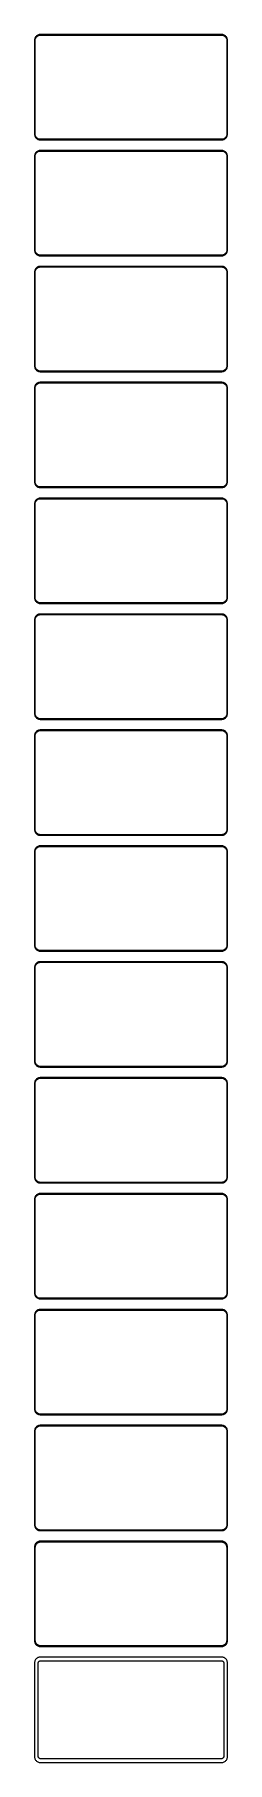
# Model space of a CAD drawing. Header units: metres. Extents: x -82 to 82, y 1440 to 2916.
import ezdxf

# ---------------------------------------------------------------- set-up
doc = ezdxf.new("R2010")
doc.units = ezdxf.units.M

msp = doc.modelspace()

# ---------------------------------------------------------------- linework, layer by layer
for p, q in [((-82.4606, 2911.63), (-82.5, 2911)), ((-82.5, 2911), (-82.5, 2831)), ((-82.3429, 2912.24), (-82.4606, 2911.63)), ((-82.1489, 2912.84), (-82.3429, 2912.24)), ((-81.8815, 2913.41), (-82.1489, 2912.84)), ((-82, 2910.75), (-81.9625, 2911.35)), ((-82, 2831.25), (-82, 2910.75)), ((-81.9625, 2911.35), (-81.8508, 2911.93)), ((-81.5451, 2913.94), (-81.8815, 2913.41)), ((-81.8508, 2911.93), (-81.6664, 2912.5)), ((-81.6664, 2912.5), (-81.4125, 2913.04)), ((-81.1448, 2914.42), (-81.5451, 2913.94)), ((-81.4125, 2913.04), (-81.0928, 2913.54)), ((-80.6871, 2914.85), (-81.1448, 2914.42)), ((-81.0928, 2913.54), (-80.7126, 2914)), ((-80.7126, 2914), (-80.2778, 2914.41)), ((-80.1791, 2915.22), (-80.6871, 2914.85)), ((-80.2778, 2914.41), (-79.7952, 2914.76)), ((-79.6289, 2915.52), (-80.1791, 2915.22)), ((-79.7952, 2914.76), (-79.2724, 2915.05)), ((-79.0451, 2915.76), (-79.6289, 2915.52)), ((-79.2724, 2915.05), (-78.7178, 2915.27)), ((-78.4369, 2915.91), (-79.0451, 2915.76)), ((-78.7178, 2915.27), (-78.1401, 2915.42)), ((-77.8139, 2915.99), (-78.4369, 2915.91)), ((-78.1401, 2915.42), (-77.5482, 2915.49)), ((77.8139, 2915.99), (-77.8139, 2915.99)), ((-77.5482, 2915.49), (77.5482, 2915.49)), ((77.5482, 2915.49), (78.1401, 2915.42)), ((78.4369, 2915.91), (77.8139, 2915.99)), ((78.1401, 2915.42), (78.7178, 2915.27)), ((79.0451, 2915.76), (78.4369, 2915.91)), ((78.7178, 2915.27), (79.2724, 2915.05)), ((79.6289, 2915.52), (79.0451, 2915.76)), ((79.2724, 2915.05), (79.7952, 2914.76)), ((80.1791, 2915.22), (79.6289, 2915.52)), ((79.7952, 2914.76), (80.2778, 2914.41)), ((80.6871, 2914.85), (80.1791, 2915.22)), ((80.2778, 2914.41), (80.7126, 2914)), ((81.1448, 2914.42), (80.6871, 2914.85)), ((80.7126, 2914), (81.0928, 2913.54)), ((81.0928, 2913.54), (81.4125, 2913.04)), ((81.5451, 2913.94), (81.1448, 2914.42)), ((81.4125, 2913.04), (81.6664, 2912.5)), ((81.8815, 2913.41), (81.5451, 2913.94)), ((81.6664, 2912.5), (81.8508, 2911.93)), ((81.8508, 2911.93), (81.9625, 2911.35)), ((82.1489, 2912.84), (81.8815, 2913.41)), ((81.9625, 2911.35), (82, 2910.75)), ((82, 2910.75), (82, 2831.25)), ((82.3429, 2912.24), (82.1489, 2912.84)), ((82.4606, 2911.63), (82.3429, 2912.24)), ((82.5, 2911), (82.4606, 2911.63)), ((82.5, 2831), (82.5, 2911)), ((-82.5, 2831), (-82.4606, 2830.37)), ((-82.4606, 2830.37), (-82.3429, 2829.76)), ((-82.3429, 2829.76), (-82.1489, 2829.16)), ((-82.1489, 2829.16), (-81.8815, 2828.59)), ((-81.9625, 2830.65), (-82, 2831.25)), ((-81.8508, 2830.07), (-81.9625, 2830.65)), ((-81.8815, 2828.59), (-81.5451, 2828.06)), ((-81.6664, 2829.5), (-81.8508, 2830.07)), ((-81.4125, 2828.96), (-81.6664, 2829.5)), ((-81.5451, 2828.06), (-81.1448, 2827.58)), ((-81.0928, 2828.46), (-81.4125, 2828.96)), ((-81.1448, 2827.58), (-80.6871, 2827.15)), ((-80.7126, 2828), (-81.0928, 2828.46)), ((-80.2778, 2827.59), (-80.7126, 2828)), ((-80.6871, 2827.15), (-80.1791, 2826.78)), ((-79.7952, 2827.24), (-80.2778, 2827.59)), ((-80.1791, 2826.78), (-79.6289, 2826.48)), ((-79.2724, 2826.95), (-79.7952, 2827.24)), ((-79.6289, 2826.48), (-79.0451, 2826.24)), ((-78.7178, 2826.73), (-79.2724, 2826.95)), ((-79.0451, 2826.24), (-78.4369, 2826.09)), ((-78.1401, 2826.58), (-78.7178, 2826.73)), ((-78.4369, 2826.09), (-77.8139, 2826.01)), ((-77.5482, 2826.51), (-78.1401, 2826.58)), ((-77.8139, 2826.01), (77.8139, 2826.01)), ((77.5482, 2826.51), (-77.5482, 2826.51)), ((78.1401, 2826.58), (77.5482, 2826.51)), ((77.8139, 2826.01), (78.4369, 2826.09)), ((78.7178, 2826.73), (78.1401, 2826.58)), ((78.4369, 2826.09), (79.0451, 2826.24)), ((79.2724, 2826.95), (78.7178, 2826.73)), ((79.0451, 2826.24), (79.6289, 2826.48)), ((79.7952, 2827.24), (79.2724, 2826.95)), ((79.6289, 2826.48), (80.1791, 2826.78)), ((80.2778, 2827.59), (79.7952, 2827.24)), ((80.1791, 2826.78), (80.6871, 2827.15)), ((80.7126, 2828), (80.2778, 2827.59)), ((80.6871, 2827.15), (81.1448, 2827.58)), ((81.0928, 2828.46), (80.7126, 2828)), ((81.4125, 2828.96), (81.0928, 2828.46)), ((81.1448, 2827.58), (81.5451, 2828.06)), ((81.6664, 2829.5), (81.4125, 2828.96)), ((81.5451, 2828.06), (81.8815, 2828.59)), ((81.8508, 2830.07), (81.6664, 2829.5)), ((81.9625, 2830.65), (81.8508, 2830.07)), ((81.8815, 2828.59), (82.1489, 2829.16)), ((82, 2831.25), (81.9625, 2830.65)), ((82.1489, 2829.16), (82.3429, 2829.76)), ((82.3429, 2829.76), (82.4606, 2830.37)), ((82.4606, 2830.37), (82.5, 2831)), ((-82.4606, 2812.63), (-82.5, 2812)), ((-82.5, 2812), (-82.5, 2732)), ((-82.3429, 2813.24), (-82.4606, 2812.63)), ((-82.1489, 2813.84), (-82.3429, 2813.24)), ((-81.8815, 2814.41), (-82.1489, 2813.84)), ((-82, 2811.75), (-81.9625, 2812.35)), ((-82, 2732.25), (-82, 2811.75)), ((-81.9625, 2812.35), (-81.8508, 2812.93)), ((-81.5451, 2814.94), (-81.8815, 2814.41)), ((-81.8508, 2812.93), (-81.6664, 2813.5)), ((-81.6664, 2813.5), (-81.4125, 2814.04)), ((-81.1448, 2815.42), (-81.5451, 2814.94)), ((-81.4125, 2814.04), (-81.0928, 2814.54)), ((-80.6871, 2815.85), (-81.1448, 2815.42)), ((-81.0928, 2814.54), (-80.7126, 2815)), ((-80.7126, 2815), (-80.2778, 2815.41)), ((-80.1791, 2816.22), (-80.6871, 2815.85)), ((-80.2778, 2815.41), (-79.7952, 2815.76)), ((-79.6289, 2816.52), (-80.1791, 2816.22)), ((-79.7952, 2815.76), (-79.2724, 2816.05)), ((-79.0451, 2816.76), (-79.6289, 2816.52)), ((-79.2724, 2816.05), (-78.7178, 2816.27)), ((-78.4369, 2816.91), (-79.0451, 2816.76)), ((-78.7178, 2816.27), (-78.1401, 2816.42)), ((-77.8139, 2816.99), (-78.4369, 2816.91)), ((-78.1401, 2816.42), (-77.5482, 2816.49)), ((77.8139, 2816.99), (-77.8139, 2816.99)), ((-77.5482, 2816.49), (77.5482, 2816.49)), ((77.5482, 2816.49), (78.1401, 2816.42)), ((78.4369, 2816.91), (77.8139, 2816.99)), ((78.1401, 2816.42), (78.7178, 2816.27)), ((79.0451, 2816.76), (78.4369, 2816.91)), ((78.7178, 2816.27), (79.2724, 2816.05)), ((79.6289, 2816.52), (79.0451, 2816.76)), ((79.2724, 2816.05), (79.7952, 2815.76)), ((80.1791, 2816.22), (79.6289, 2816.52)), ((79.7952, 2815.76), (80.2778, 2815.41)), ((80.6871, 2815.85), (80.1791, 2816.22)), ((80.2778, 2815.41), (80.7126, 2815)), ((81.1448, 2815.42), (80.6871, 2815.85)), ((80.7126, 2815), (81.0928, 2814.54)), ((81.0928, 2814.54), (81.4125, 2814.04)), ((81.5451, 2814.94), (81.1448, 2815.42)), ((81.4125, 2814.04), (81.6664, 2813.5)), ((81.8815, 2814.41), (81.5451, 2814.94)), ((81.6664, 2813.5), (81.8508, 2812.93)), ((81.8508, 2812.93), (81.9625, 2812.35)), ((82.1489, 2813.84), (81.8815, 2814.41)), ((81.9625, 2812.35), (82, 2811.75)), ((82, 2811.75), (82, 2732.25)), ((82.3429, 2813.24), (82.1489, 2813.84)), ((82.4606, 2812.63), (82.3429, 2813.24)), ((82.5, 2812), (82.4606, 2812.63)), ((82.5, 2732), (82.5, 2812)), ((-82.5, 2732), (-82.4606, 2731.37)), ((-82.4606, 2731.37), (-82.3429, 2730.76)), ((-82.3429, 2730.76), (-82.1489, 2730.16)), ((-81.9625, 2731.65), (-82, 2732.25)), ((-81.8508, 2731.07), (-81.9625, 2731.65)), ((-81.6664, 2730.5), (-81.8508, 2731.07)), ((81.8508, 2731.07), (81.6664, 2730.5)), ((81.9625, 2731.65), (81.8508, 2731.07)), ((82, 2732.25), (81.9625, 2731.65)), ((82.1489, 2730.16), (82.3429, 2730.76)), ((82.3429, 2730.76), (82.4606, 2731.37)), ((82.4606, 2731.37), (82.5, 2732)), ((-82.1489, 2730.16), (-81.8815, 2729.59)), ((-81.8815, 2729.59), (-81.5451, 2729.06)), ((-81.5451, 2715.94), (-81.8815, 2715.41)), ((-81.4125, 2729.96), (-81.6664, 2730.5)), ((-81.5451, 2729.06), (-81.1448, 2728.58)), ((-81.1448, 2716.42), (-81.5451, 2715.94)), ((-81.0928, 2729.46), (-81.4125, 2729.96)), ((-81.1448, 2728.58), (-80.6871, 2728.15)), ((-80.6871, 2716.85), (-81.1448, 2716.42)), ((-80.7126, 2729), (-81.0928, 2729.46)), ((-81.0928, 2715.54), (-80.7126, 2716)), ((-80.2778, 2728.59), (-80.7126, 2729)), ((-80.7126, 2716), (-80.2778, 2716.41)), ((-80.6871, 2728.15), (-80.1791, 2727.78)), ((-80.1791, 2717.22), (-80.6871, 2716.85)), ((-79.7952, 2728.24), (-80.2778, 2728.59)), ((-80.2778, 2716.41), (-79.7952, 2716.76)), ((-80.1791, 2727.78), (-79.6289, 2727.48)), ((-79.6289, 2717.52), (-80.1791, 2717.22)), ((-79.2724, 2727.95), (-79.7952, 2728.24)), ((-79.7952, 2716.76), (-79.2724, 2717.05)), ((-79.6289, 2727.48), (-79.0451, 2727.24)), ((-79.0451, 2717.76), (-79.6289, 2717.52)), ((-78.7178, 2727.73), (-79.2724, 2727.95)), ((-79.2724, 2717.05), (-78.7178, 2717.27)), ((-79.0451, 2727.24), (-78.4369, 2727.09)), ((-78.4369, 2717.91), (-79.0451, 2717.76)), ((-78.1401, 2727.58), (-78.7178, 2727.73)), ((-78.7178, 2717.27), (-78.1401, 2717.42)), ((-78.4369, 2727.09), (-77.8139, 2727.01)), ((-77.8139, 2717.99), (-78.4369, 2717.91)), ((-77.5482, 2727.51), (-78.1401, 2727.58)), ((-78.1401, 2717.42), (-77.5482, 2717.49)), ((-77.8139, 2727.01), (77.8139, 2727.01)), ((77.8139, 2717.99), (-77.8139, 2717.99)), ((77.5482, 2727.51), (-77.5482, 2727.51)), ((-77.5482, 2717.49), (77.5482, 2717.49)), ((78.1401, 2727.58), (77.5482, 2727.51)), ((77.5482, 2717.49), (78.1401, 2717.42)), ((77.8139, 2727.01), (78.4369, 2727.09)), ((78.4369, 2717.91), (77.8139, 2717.99)), ((78.7178, 2727.73), (78.1401, 2727.58)), ((78.1401, 2717.42), (78.7178, 2717.27)), ((78.4369, 2727.09), (79.0451, 2727.24)), ((79.0451, 2717.76), (78.4369, 2717.91)), ((79.2724, 2727.95), (78.7178, 2727.73)), ((78.7178, 2717.27), (79.2724, 2717.05)), ((79.0451, 2727.24), (79.6289, 2727.48)), ((79.6289, 2717.52), (79.0451, 2717.76)), ((79.7952, 2728.24), (79.2724, 2727.95)), ((79.2724, 2717.05), (79.7952, 2716.76)), ((79.6289, 2727.48), (80.1791, 2727.78)), ((80.1791, 2717.22), (79.6289, 2717.52)), ((80.2778, 2728.59), (79.7952, 2728.24)), ((79.7952, 2716.76), (80.2778, 2716.41)), ((80.1791, 2727.78), (80.6871, 2728.15)), ((80.6871, 2716.85), (80.1791, 2717.22)), ((80.7126, 2729), (80.2778, 2728.59)), ((80.2778, 2716.41), (80.7126, 2716)), ((80.6871, 2728.15), (81.1448, 2728.58)), ((81.1448, 2716.42), (80.6871, 2716.85)), ((81.0928, 2729.46), (80.7126, 2729)), ((80.7126, 2716), (81.0928, 2715.54)), ((81.4125, 2729.96), (81.0928, 2729.46)), ((81.1448, 2728.58), (81.5451, 2729.06)), ((81.5451, 2715.94), (81.1448, 2716.42)), ((81.6664, 2730.5), (81.4125, 2729.96)), ((81.5451, 2729.06), (81.8815, 2729.59)), ((81.8815, 2715.41), (81.5451, 2715.94)), ((81.8815, 2729.59), (82.1489, 2730.16)), ((-82.4606, 2713.63), (-82.5, 2713)), ((-82.5, 2713), (-82.5, 2633)), ((-82.3429, 2714.24), (-82.4606, 2713.63)), ((-82.1489, 2714.84), (-82.3429, 2714.24)), ((-81.8815, 2715.41), (-82.1489, 2714.84)), ((-82, 2712.75), (-81.9625, 2713.35)), ((-82, 2633.25), (-82, 2712.75)), ((-81.9625, 2713.35), (-81.8508, 2713.93)), ((-81.8508, 2713.93), (-81.6664, 2714.5)), ((-81.6664, 2714.5), (-81.4125, 2715.04)), ((-81.4125, 2715.04), (-81.0928, 2715.54)), ((81.0928, 2715.54), (81.4125, 2715.04)), ((81.4125, 2715.04), (81.6664, 2714.5)), ((81.6664, 2714.5), (81.8508, 2713.93)), ((81.8508, 2713.93), (81.9625, 2713.35)), ((82.1489, 2714.84), (81.8815, 2715.41)), ((81.9625, 2713.35), (82, 2712.75)), ((82, 2712.75), (82, 2633.25)), ((82.3429, 2714.24), (82.1489, 2714.84)), ((82.4606, 2713.63), (82.3429, 2714.24)), ((82.5, 2713), (82.4606, 2713.63)), ((82.5, 2633), (82.5, 2713)), ((-82.5, 2633), (-82.4606, 2632.37)), ((-82.4606, 2632.37), (-82.3429, 2631.76)), ((-82.3429, 2631.76), (-82.1489, 2631.16)), ((-82.1489, 2631.16), (-81.8815, 2630.59)), ((-81.9625, 2632.65), (-82, 2633.25)), ((-81.8508, 2632.07), (-81.9625, 2632.65)), ((-81.8815, 2630.59), (-81.5451, 2630.06)), ((-81.6664, 2631.5), (-81.8508, 2632.07)), ((-81.4125, 2630.96), (-81.6664, 2631.5)), ((-81.5451, 2630.06), (-81.1448, 2629.58)), ((-81.0928, 2630.46), (-81.4125, 2630.96)), ((-81.1448, 2629.58), (-80.6871, 2629.15)), ((-80.7126, 2630), (-81.0928, 2630.46)), ((-80.2778, 2629.59), (-80.7126, 2630)), ((-80.6871, 2629.15), (-80.1791, 2628.78)), ((-79.7952, 2629.24), (-80.2778, 2629.59)), ((-80.1791, 2628.78), (-79.6289, 2628.48)), ((-79.2724, 2628.95), (-79.7952, 2629.24)), ((-79.6289, 2628.48), (-79.0451, 2628.24)), ((-78.7178, 2628.73), (-79.2724, 2628.95)), ((-79.0451, 2628.24), (-78.4369, 2628.09)), ((-78.1401, 2628.58), (-78.7178, 2628.73)), ((-78.4369, 2628.09), (-77.8139, 2628.01)), ((-77.5482, 2628.51), (-78.1401, 2628.58)), ((-77.8139, 2628.01), (77.8139, 2628.01)), ((77.5482, 2628.51), (-77.5482, 2628.51)), ((78.1401, 2628.58), (77.5482, 2628.51)), ((77.8139, 2628.01), (78.4369, 2628.09)), ((78.7178, 2628.73), (78.1401, 2628.58)), ((78.4369, 2628.09), (79.0451, 2628.24)), ((79.2724, 2628.95), (78.7178, 2628.73)), ((79.0451, 2628.24), (79.6289, 2628.48)), ((79.7952, 2629.24), (79.2724, 2628.95)), ((79.6289, 2628.48), (80.1791, 2628.78)), ((80.2778, 2629.59), (79.7952, 2629.24)), ((80.1791, 2628.78), (80.6871, 2629.15)), ((80.7126, 2630), (80.2778, 2629.59)), ((80.6871, 2629.15), (81.1448, 2629.58)), ((81.0928, 2630.46), (80.7126, 2630)), ((81.4125, 2630.96), (81.0928, 2630.46)), ((81.1448, 2629.58), (81.5451, 2630.06)), ((81.6664, 2631.5), (81.4125, 2630.96)), ((81.5451, 2630.06), (81.8815, 2630.59)), ((81.8508, 2632.07), (81.6664, 2631.5)), ((81.9625, 2632.65), (81.8508, 2632.07)), ((81.8815, 2630.59), (82.1489, 2631.16)), ((82, 2633.25), (81.9625, 2632.65)), ((82.1489, 2631.16), (82.3429, 2631.76)), ((82.3429, 2631.76), (82.4606, 2632.37)), ((82.4606, 2632.37), (82.5, 2633)), ((-82.4606, 2614.63), (-82.5, 2614)), ((-82.5, 2614), (-82.5, 2534)), ((-82.3429, 2615.24), (-82.4606, 2614.63)), ((-82.1489, 2615.84), (-82.3429, 2615.24)), ((-81.8815, 2616.41), (-82.1489, 2615.84)), ((-82, 2613.75), (-81.9625, 2614.35)), ((-82, 2534.25), (-82, 2613.75)), ((-81.9625, 2614.35), (-81.8508, 2614.93)), ((-81.5451, 2616.94), (-81.8815, 2616.41)), ((-81.8508, 2614.93), (-81.6664, 2615.5)), ((-81.6664, 2615.5), (-81.4125, 2616.04)), ((-81.1448, 2617.42), (-81.5451, 2616.94)), ((-81.4125, 2616.04), (-81.0928, 2616.54)), ((-80.6871, 2617.85), (-81.1448, 2617.42)), ((-81.0928, 2616.54), (-80.7126, 2617)), ((-80.7126, 2617), (-80.2778, 2617.41)), ((-80.1791, 2618.22), (-80.6871, 2617.85)), ((-80.2778, 2617.41), (-79.7952, 2617.76)), ((-79.6289, 2618.52), (-80.1791, 2618.22)), ((-79.7952, 2617.76), (-79.2724, 2618.05)), ((-79.0451, 2618.76), (-79.6289, 2618.52)), ((-79.2724, 2618.05), (-78.7178, 2618.27)), ((-78.4369, 2618.91), (-79.0451, 2618.76)), ((-78.7178, 2618.27), (-78.1401, 2618.42)), ((-77.8139, 2618.99), (-78.4369, 2618.91)), ((-78.1401, 2618.42), (-77.5482, 2618.49)), ((77.8139, 2618.99), (-77.8139, 2618.99)), ((-77.5482, 2618.49), (77.5482, 2618.49)), ((77.5482, 2618.49), (78.1401, 2618.42)), ((78.4369, 2618.91), (77.8139, 2618.99)), ((78.1401, 2618.42), (78.7178, 2618.27)), ((79.0451, 2618.76), (78.4369, 2618.91)), ((78.7178, 2618.27), (79.2724, 2618.05)), ((79.6289, 2618.52), (79.0451, 2618.76)), ((79.2724, 2618.05), (79.7952, 2617.76)), ((80.1791, 2618.22), (79.6289, 2618.52)), ((79.7952, 2617.76), (80.2778, 2617.41)), ((80.6871, 2617.85), (80.1791, 2618.22)), ((80.2778, 2617.41), (80.7126, 2617)), ((81.1448, 2617.42), (80.6871, 2617.85)), ((80.7126, 2617), (81.0928, 2616.54)), ((81.0928, 2616.54), (81.4125, 2616.04)), ((81.5451, 2616.94), (81.1448, 2617.42)), ((81.4125, 2616.04), (81.6664, 2615.5)), ((81.8815, 2616.41), (81.5451, 2616.94)), ((81.6664, 2615.5), (81.8508, 2614.93)), ((81.8508, 2614.93), (81.9625, 2614.35)), ((82.1489, 2615.84), (81.8815, 2616.41)), ((81.9625, 2614.35), (82, 2613.75)), ((82, 2613.75), (82, 2534.25)), ((82.3429, 2615.24), (82.1489, 2615.84)), ((82.4606, 2614.63), (82.3429, 2615.24)), ((82.5, 2614), (82.4606, 2614.63)), ((82.5, 2534), (82.5, 2614)), ((-82.5, 2534), (-82.4606, 2533.37)), ((-82.4606, 2533.37), (-82.3429, 2532.76)), ((-82.3429, 2532.76), (-82.1489, 2532.16)), ((-82.1489, 2532.16), (-81.8815, 2531.59)), ((-81.9625, 2533.65), (-82, 2534.25)), ((-81.8508, 2533.07), (-81.9625, 2533.65)), ((-81.8815, 2531.59), (-81.5451, 2531.06)), ((-81.6664, 2532.5), (-81.8508, 2533.07)), ((-81.4125, 2531.96), (-81.6664, 2532.5)), ((-81.5451, 2531.06), (-81.1448, 2530.58)), ((-81.0928, 2531.46), (-81.4125, 2531.96)), ((-81.1448, 2530.58), (-80.6871, 2530.15)), ((-80.7126, 2531), (-81.0928, 2531.46)), ((-80.2778, 2530.59), (-80.7126, 2531)), ((-80.6871, 2530.15), (-80.1791, 2529.78)), ((-79.7952, 2530.24), (-80.2778, 2530.59)), ((-80.1791, 2529.78), (-79.6289, 2529.48)), ((-79.2724, 2529.95), (-79.7952, 2530.24)), ((-79.6289, 2529.48), (-79.0451, 2529.24)), ((-78.7178, 2529.73), (-79.2724, 2529.95)), ((-79.0451, 2529.24), (-78.4369, 2529.09)), ((-78.1401, 2529.58), (-78.7178, 2529.73)), ((-78.4369, 2529.09), (-77.8139, 2529.01)), ((-77.5482, 2529.51), (-78.1401, 2529.58)), ((-77.8139, 2529.01), (77.8139, 2529.01)), ((77.5482, 2529.51), (-77.5482, 2529.51)), ((78.1401, 2529.58), (77.5482, 2529.51)), ((77.8139, 2529.01), (78.4369, 2529.09)), ((78.7178, 2529.73), (78.1401, 2529.58)), ((78.4369, 2529.09), (79.0451, 2529.24)), ((79.2724, 2529.95), (78.7178, 2529.73)), ((79.0451, 2529.24), (79.6289, 2529.48)), ((79.7952, 2530.24), (79.2724, 2529.95)), ((79.6289, 2529.48), (80.1791, 2529.78)), ((80.2778, 2530.59), (79.7952, 2530.24)), ((80.1791, 2529.78), (80.6871, 2530.15)), ((80.7126, 2531), (80.2778, 2530.59)), ((80.6871, 2530.15), (81.1448, 2530.58)), ((81.0928, 2531.46), (80.7126, 2531)), ((81.4125, 2531.96), (81.0928, 2531.46)), ((81.1448, 2530.58), (81.5451, 2531.06)), ((81.6664, 2532.5), (81.4125, 2531.96)), ((81.5451, 2531.06), (81.8815, 2531.59)), ((81.8508, 2533.07), (81.6664, 2532.5)), ((81.9625, 2533.65), (81.8508, 2533.07)), ((81.8815, 2531.59), (82.1489, 2532.16)), ((82, 2534.25), (81.9625, 2533.65)), ((82.1489, 2532.16), (82.3429, 2532.76)), ((82.3429, 2532.76), (82.4606, 2533.37)), ((82.4606, 2533.37), (82.5, 2534)), ((-82.4606, 2515.63), (-82.5, 2515)), ((-82.5, 2515), (-82.5, 2435)), ((-82.3429, 2516.24), (-82.4606, 2515.63)), ((-82.1489, 2516.84), (-82.3429, 2516.24)), ((-81.8815, 2517.41), (-82.1489, 2516.84)), ((-82, 2514.75), (-81.9625, 2515.35)), ((-82, 2435.25), (-82, 2514.75)), ((-81.9625, 2515.35), (-81.8508, 2515.93)), ((-81.5451, 2517.94), (-81.8815, 2517.41)), ((-81.8508, 2515.93), (-81.6664, 2516.5)), ((-81.6664, 2516.5), (-81.4125, 2517.04)), ((-81.1448, 2518.42), (-81.5451, 2517.94)), ((-81.4125, 2517.04), (-81.0928, 2517.54)), ((-80.6871, 2518.85), (-81.1448, 2518.42)), ((-81.0928, 2517.54), (-80.7126, 2518)), ((-80.7126, 2518), (-80.2778, 2518.41)), ((-80.1791, 2519.22), (-80.6871, 2518.85)), ((-80.2778, 2518.41), (-79.7952, 2518.76)), ((-79.6289, 2519.52), (-80.1791, 2519.22)), ((-79.7952, 2518.76), (-79.2724, 2519.05)), ((-79.0451, 2519.76), (-79.6289, 2519.52)), ((-79.2724, 2519.05), (-78.7178, 2519.27)), ((-78.4369, 2519.91), (-79.0451, 2519.76)), ((-78.7178, 2519.27), (-78.1401, 2519.42)), ((-77.8139, 2519.99), (-78.4369, 2519.91)), ((-78.1401, 2519.42), (-77.5482, 2519.49)), ((77.8139, 2519.99), (-77.8139, 2519.99)), ((-77.5482, 2519.49), (77.5482, 2519.49)), ((77.5482, 2519.49), (78.1401, 2519.42)), ((78.4369, 2519.91), (77.8139, 2519.99)), ((78.1401, 2519.42), (78.7178, 2519.27)), ((79.0451, 2519.76), (78.4369, 2519.91)), ((78.7178, 2519.27), (79.2724, 2519.05)), ((79.6289, 2519.52), (79.0451, 2519.76)), ((79.2724, 2519.05), (79.7952, 2518.76)), ((80.1791, 2519.22), (79.6289, 2519.52)), ((79.7952, 2518.76), (80.2778, 2518.41)), ((80.6871, 2518.85), (80.1791, 2519.22)), ((80.2778, 2518.41), (80.7126, 2518)), ((81.1448, 2518.42), (80.6871, 2518.85)), ((80.7126, 2518), (81.0928, 2517.54)), ((81.0928, 2517.54), (81.4125, 2517.04)), ((81.5451, 2517.94), (81.1448, 2518.42)), ((81.4125, 2517.04), (81.6664, 2516.5)), ((81.8815, 2517.41), (81.5451, 2517.94)), ((81.6664, 2516.5), (81.8508, 2515.93)), ((81.8508, 2515.93), (81.9625, 2515.35)), ((82.1489, 2516.84), (81.8815, 2517.41)), ((81.9625, 2515.35), (82, 2514.75)), ((82, 2514.75), (82, 2435.25)), ((82.3429, 2516.24), (82.1489, 2516.84)), ((82.4606, 2515.63), (82.3429, 2516.24)), ((82.5, 2515), (82.4606, 2515.63)), ((82.5, 2435), (82.5, 2515)), ((-82.5, 2435), (-82.4606, 2434.37)), ((-82.4606, 2434.37), (-82.3429, 2433.76)), ((-82.3429, 2433.76), (-82.1489, 2433.16)), ((-82.1489, 2433.16), (-81.8815, 2432.59)), ((-81.9625, 2434.65), (-82, 2435.25)), ((-81.8508, 2434.07), (-81.9625, 2434.65)), ((-81.8815, 2432.59), (-81.5451, 2432.06)), ((-81.6664, 2433.5), (-81.8508, 2434.07)), ((-81.4125, 2432.96), (-81.6664, 2433.5)), ((-81.5451, 2432.06), (-81.1448, 2431.58)), ((-81.0928, 2432.46), (-81.4125, 2432.96)), ((-81.1448, 2431.58), (-80.6871, 2431.15)), ((-80.7126, 2432), (-81.0928, 2432.46)), ((-80.2778, 2431.59), (-80.7126, 2432)), ((-80.6871, 2431.15), (-80.1791, 2430.78)), ((-79.7952, 2431.24), (-80.2778, 2431.59)), ((-80.1791, 2430.78), (-79.6289, 2430.48)), ((-79.2724, 2430.95), (-79.7952, 2431.24)), ((-79.6289, 2430.48), (-79.0451, 2430.24)), ((-79.0451, 2420.76), (-79.6289, 2420.52)), ((-78.7178, 2430.73), (-79.2724, 2430.95)), ((-79.0451, 2430.24), (-78.4369, 2430.09)), ((-78.4369, 2420.91), (-79.0451, 2420.76)), ((-78.1401, 2430.58), (-78.7178, 2430.73)), ((-78.4369, 2430.09), (-77.8139, 2430.01)), ((-77.8139, 2420.99), (-78.4369, 2420.91)), ((-77.5482, 2430.51), (-78.1401, 2430.58)), ((-77.8139, 2430.01), (77.8139, 2430.01)), ((77.8139, 2420.99), (-77.8139, 2420.99)), ((77.5482, 2430.51), (-77.5482, 2430.51)), ((78.1401, 2430.58), (77.5482, 2430.51)), ((77.8139, 2430.01), (78.4369, 2430.09)), ((78.4369, 2420.91), (77.8139, 2420.99)), ((78.7178, 2430.73), (78.1401, 2430.58)), ((78.4369, 2430.09), (79.0451, 2430.24)), ((79.0451, 2420.76), (78.4369, 2420.91)), ((79.2724, 2430.95), (78.7178, 2430.73)), ((79.0451, 2430.24), (79.6289, 2430.48)), ((79.6289, 2420.52), (79.0451, 2420.76)), ((79.7952, 2431.24), (79.2724, 2430.95)), ((79.6289, 2430.48), (80.1791, 2430.78)), ((80.2778, 2431.59), (79.7952, 2431.24)), ((80.1791, 2430.78), (80.6871, 2431.15)), ((80.7126, 2432), (80.2778, 2431.59)), ((80.6871, 2431.15), (81.1448, 2431.58)), ((81.0928, 2432.46), (80.7126, 2432)), ((81.4125, 2432.96), (81.0928, 2432.46)), ((81.1448, 2431.58), (81.5451, 2432.06)), ((81.6664, 2433.5), (81.4125, 2432.96)), ((81.5451, 2432.06), (81.8815, 2432.59)), ((81.8508, 2434.07), (81.6664, 2433.5)), ((81.9625, 2434.65), (81.8508, 2434.07)), ((81.8815, 2432.59), (82.1489, 2433.16)), ((82, 2435.25), (81.9625, 2434.65)), ((82.1489, 2433.16), (82.3429, 2433.76)), ((82.3429, 2433.76), (82.4606, 2434.37)), ((82.4606, 2434.37), (82.5, 2435)), ((-82.4606, 2416.63), (-82.5, 2416)), ((-82.5, 2416), (-82.5, 2336)), ((-82.3429, 2417.24), (-82.4606, 2416.63)), ((-82.1489, 2417.84), (-82.3429, 2417.24)), ((-81.8815, 2418.41), (-82.1489, 2417.84)), ((-82, 2415.75), (-81.9625, 2416.35)), ((-82, 2336.25), (-82, 2415.75)), ((-81.9625, 2416.35), (-81.8508, 2416.93)), ((-81.5451, 2418.94), (-81.8815, 2418.41)), ((-81.8508, 2416.93), (-81.6664, 2417.5)), ((-81.6664, 2417.5), (-81.4125, 2418.04)), ((-81.1448, 2419.42), (-81.5451, 2418.94)), ((-81.4125, 2418.04), (-81.0928, 2418.54)), ((-80.6871, 2419.85), (-81.1448, 2419.42)), ((-81.0928, 2418.54), (-80.7126, 2419)), ((-80.7126, 2419), (-80.2778, 2419.41)), ((-80.1791, 2420.22), (-80.6871, 2419.85)), ((-80.2778, 2419.41), (-79.7952, 2419.76)), ((-79.6289, 2420.52), (-80.1791, 2420.22)), ((-79.7952, 2419.76), (-79.2724, 2420.05)), ((-79.2724, 2420.05), (-78.7178, 2420.27)), ((-78.7178, 2420.27), (-78.1401, 2420.42)), ((-78.1401, 2420.42), (-77.5482, 2420.49)), ((-77.5482, 2420.49), (77.5482, 2420.49)), ((77.5482, 2420.49), (78.1401, 2420.42)), ((78.1401, 2420.42), (78.7178, 2420.27)), ((78.7178, 2420.27), (79.2724, 2420.05)), ((79.2724, 2420.05), (79.7952, 2419.76)), ((80.1791, 2420.22), (79.6289, 2420.52)), ((79.7952, 2419.76), (80.2778, 2419.41)), ((80.6871, 2419.85), (80.1791, 2420.22)), ((80.2778, 2419.41), (80.7126, 2419)), ((81.1448, 2419.42), (80.6871, 2419.85)), ((80.7126, 2419), (81.0928, 2418.54)), ((81.0928, 2418.54), (81.4125, 2418.04)), ((81.5451, 2418.94), (81.1448, 2419.42)), ((81.4125, 2418.04), (81.6664, 2417.5)), ((81.8815, 2418.41), (81.5451, 2418.94)), ((81.6664, 2417.5), (81.8508, 2416.93)), ((81.8508, 2416.93), (81.9625, 2416.35)), ((82.1489, 2417.84), (81.8815, 2418.41)), ((81.9625, 2416.35), (82, 2415.75)), ((82, 2415.75), (82, 2336.25)), ((82.3429, 2417.24), (82.1489, 2417.84)), ((82.4606, 2416.63), (82.3429, 2417.24)), ((82.5, 2416), (82.4606, 2416.63)), ((82.5, 2336), (82.5, 2416)), ((-82.5, 2336), (-82.4606, 2335.37)), ((-82.4606, 2335.37), (-82.3429, 2334.76)), ((-82.3429, 2334.76), (-82.1489, 2334.16)), ((-82.1489, 2334.16), (-81.8815, 2333.59)), ((-81.9625, 2335.65), (-82, 2336.25)), ((-81.8508, 2335.07), (-81.9625, 2335.65)), ((-81.8815, 2333.59), (-81.5451, 2333.06)), ((-81.6664, 2334.5), (-81.8508, 2335.07)), ((-81.4125, 2333.96), (-81.6664, 2334.5)), ((-81.5451, 2333.06), (-81.1448, 2332.58)), ((-81.0928, 2333.46), (-81.4125, 2333.96)), ((-81.1448, 2332.58), (-80.6871, 2332.15)), ((-80.7126, 2333), (-81.0928, 2333.46)), ((-80.2778, 2332.59), (-80.7126, 2333)), ((-80.6871, 2332.15), (-80.1791, 2331.78)), ((-79.7952, 2332.24), (-80.2778, 2332.59)), ((-79.2724, 2331.95), (-79.7952, 2332.24)), ((79.7952, 2332.24), (79.2724, 2331.95)), ((80.2778, 2332.59), (79.7952, 2332.24)), ((80.1791, 2331.78), (80.6871, 2332.15)), ((80.7126, 2333), (80.2778, 2332.59)), ((80.6871, 2332.15), (81.1448, 2332.58)), ((81.0928, 2333.46), (80.7126, 2333)), ((81.4125, 2333.96), (81.0928, 2333.46)), ((81.1448, 2332.58), (81.5451, 2333.06)), ((81.6664, 2334.5), (81.4125, 2333.96)), ((81.5451, 2333.06), (81.8815, 2333.59)), ((81.8508, 2335.07), (81.6664, 2334.5)), ((81.9625, 2335.65), (81.8508, 2335.07)), ((81.8815, 2333.59), (82.1489, 2334.16)), ((82, 2336.25), (81.9625, 2335.65)), ((82.1489, 2334.16), (82.3429, 2334.76)), ((82.3429, 2334.76), (82.4606, 2335.37)), ((82.4606, 2335.37), (82.5, 2336)), ((-82.4606, 2317.63), (-82.5, 2317)), ((-82.3429, 2318.24), (-82.4606, 2317.63)), ((-82.1489, 2318.84), (-82.3429, 2318.24)), ((-81.8815, 2319.41), (-82.1489, 2318.84)), ((-82, 2316.75), (-81.9625, 2317.35)), ((-81.9625, 2317.35), (-81.8508, 2317.93)), ((-81.5451, 2319.94), (-81.8815, 2319.41)), ((-81.8508, 2317.93), (-81.6664, 2318.5)), ((-81.6664, 2318.5), (-81.4125, 2319.04)), ((-81.1448, 2320.42), (-81.5451, 2319.94)), ((-81.4125, 2319.04), (-81.0928, 2319.54)), ((-80.6871, 2320.85), (-81.1448, 2320.42)), ((-81.0928, 2319.54), (-80.7126, 2320)), ((-80.7126, 2320), (-80.2778, 2320.41)), ((-80.1791, 2321.22), (-80.6871, 2320.85)), ((-80.2778, 2320.41), (-79.7952, 2320.76)), ((-80.1791, 2331.78), (-79.6289, 2331.48)), ((-79.6289, 2321.52), (-80.1791, 2321.22)), ((-79.7952, 2320.76), (-79.2724, 2321.05)), ((-79.6289, 2331.48), (-79.0451, 2331.24)), ((-79.0451, 2321.76), (-79.6289, 2321.52)), ((-78.7178, 2331.73), (-79.2724, 2331.95)), ((-79.2724, 2321.05), (-78.7178, 2321.27)), ((-79.0451, 2331.24), (-78.4369, 2331.09)), ((-78.4369, 2321.91), (-79.0451, 2321.76)), ((-78.1401, 2331.58), (-78.7178, 2331.73)), ((-78.7178, 2321.27), (-78.1401, 2321.42)), ((-78.4369, 2331.09), (-77.8139, 2331.01)), ((-77.8139, 2321.99), (-78.4369, 2321.91)), ((-77.5482, 2331.51), (-78.1401, 2331.58)), ((-78.1401, 2321.42), (-77.5482, 2321.49)), ((-77.8139, 2331.01), (77.8139, 2331.01)), ((77.8139, 2321.99), (-77.8139, 2321.99)), ((77.5482, 2331.51), (-77.5482, 2331.51)), ((-77.5482, 2321.49), (77.5482, 2321.49)), ((78.1401, 2331.58), (77.5482, 2331.51)), ((77.5482, 2321.49), (78.1401, 2321.42)), ((77.8139, 2331.01), (78.4369, 2331.09)), ((78.4369, 2321.91), (77.8139, 2321.99)), ((78.7178, 2331.73), (78.1401, 2331.58)), ((78.1401, 2321.42), (78.7178, 2321.27)), ((78.4369, 2331.09), (79.0451, 2331.24)), ((79.0451, 2321.76), (78.4369, 2321.91)), ((79.2724, 2331.95), (78.7178, 2331.73)), ((78.7178, 2321.27), (79.2724, 2321.05)), ((79.0451, 2331.24), (79.6289, 2331.48)), ((79.6289, 2321.52), (79.0451, 2321.76)), ((79.2724, 2321.05), (79.7952, 2320.76)), ((79.6289, 2331.48), (80.1791, 2331.78)), ((80.1791, 2321.22), (79.6289, 2321.52)), ((79.7952, 2320.76), (80.2778, 2320.41)), ((80.6871, 2320.85), (80.1791, 2321.22)), ((80.2778, 2320.41), (80.7126, 2320)), ((81.1448, 2320.42), (80.6871, 2320.85)), ((80.7126, 2320), (81.0928, 2319.54)), ((81.0928, 2319.54), (81.4125, 2319.04)), ((81.5451, 2319.94), (81.1448, 2320.42)), ((81.4125, 2319.04), (81.6664, 2318.5)), ((81.8815, 2319.41), (81.5451, 2319.94)), ((81.6664, 2318.5), (81.8508, 2317.93)), ((81.8508, 2317.93), (81.9625, 2317.35)), ((82.1489, 2318.84), (81.8815, 2319.41)), ((81.9625, 2317.35), (82, 2316.75)), ((82.3429, 2318.24), (82.1489, 2318.84)), ((82.4606, 2317.63), (82.3429, 2318.24)), ((82.5, 2317), (82.4606, 2317.63)), ((-82.5, 2317), (-82.5, 2237)), ((-82, 2237.25), (-82, 2316.75)), ((82, 2316.75), (82, 2237.25)), ((82.5, 2237), (82.5, 2317)), ((-82.5, 2237), (-82.4606, 2236.37)), ((-82.4606, 2236.37), (-82.3429, 2235.76)), ((-82.3429, 2235.76), (-82.1489, 2235.16)), ((-82.1489, 2235.16), (-81.8815, 2234.59)), ((-81.9625, 2236.65), (-82, 2237.25)), ((-81.8508, 2236.07), (-81.9625, 2236.65)), ((-81.8815, 2234.59), (-81.5451, 2234.06)), ((-81.6664, 2235.5), (-81.8508, 2236.07)), ((-81.4125, 2234.96), (-81.6664, 2235.5)), ((-81.5451, 2234.06), (-81.1448, 2233.58)), ((-81.0928, 2234.46), (-81.4125, 2234.96)), ((-81.1448, 2233.58), (-80.6871, 2233.15)), ((-80.7126, 2234), (-81.0928, 2234.46)), ((-80.2778, 2233.59), (-80.7126, 2234)), ((-80.6871, 2233.15), (-80.1791, 2232.78)), ((-79.7952, 2233.24), (-80.2778, 2233.59)), ((-80.1791, 2232.78), (-79.6289, 2232.48)), ((-79.2724, 2232.95), (-79.7952, 2233.24)), ((-79.6289, 2232.48), (-79.0451, 2232.24)), ((-78.7178, 2232.73), (-79.2724, 2232.95)), ((-79.0451, 2232.24), (-78.4369, 2232.09)), ((-78.1401, 2232.58), (-78.7178, 2232.73)), ((-78.4369, 2232.09), (-77.8139, 2232.01)), ((-77.5482, 2232.51), (-78.1401, 2232.58)), ((-77.8139, 2232.01), (77.8139, 2232.01)), ((77.5482, 2232.51), (-77.5482, 2232.51)), ((78.1401, 2232.58), (77.5482, 2232.51)), ((77.8139, 2232.01), (78.4369, 2232.09)), ((78.7178, 2232.73), (78.1401, 2232.58)), ((78.4369, 2232.09), (79.0451, 2232.24)), ((79.2724, 2232.95), (78.7178, 2232.73)), ((79.0451, 2232.24), (79.6289, 2232.48)), ((79.7952, 2233.24), (79.2724, 2232.95)), ((79.6289, 2232.48), (80.1791, 2232.78)), ((80.2778, 2233.59), (79.7952, 2233.24)), ((80.1791, 2232.78), (80.6871, 2233.15)), ((80.7126, 2234), (80.2778, 2233.59)), ((80.6871, 2233.15), (81.1448, 2233.58)), ((81.0928, 2234.46), (80.7126, 2234)), ((81.4125, 2234.96), (81.0928, 2234.46)), ((81.1448, 2233.58), (81.5451, 2234.06)), ((81.6664, 2235.5), (81.4125, 2234.96)), ((81.5451, 2234.06), (81.8815, 2234.59)), ((81.8508, 2236.07), (81.6664, 2235.5)), ((81.9625, 2236.65), (81.8508, 2236.07)), ((81.8815, 2234.59), (82.1489, 2235.16)), ((82, 2237.25), (81.9625, 2236.65)), ((82.1489, 2235.16), (82.3429, 2235.76)), ((82.3429, 2235.76), (82.4606, 2236.37)), ((82.4606, 2236.37), (82.5, 2237)), ((-82.4606, 2218.63), (-82.5, 2218)), ((-82.5, 2218), (-82.5, 2138)), ((-82.3429, 2219.24), (-82.4606, 2218.63)), ((-82.1489, 2219.84), (-82.3429, 2219.24)), ((-81.8815, 2220.41), (-82.1489, 2219.84)), ((-82, 2217.75), (-81.9625, 2218.35)), ((-82, 2138.25), (-82, 2217.75)), ((-81.9625, 2218.35), (-81.8508, 2218.93)), ((-81.5451, 2220.94), (-81.8815, 2220.41)), ((-81.8508, 2218.93), (-81.6664, 2219.5)), ((-81.6664, 2219.5), (-81.4125, 2220.04)), ((-81.1448, 2221.42), (-81.5451, 2220.94)), ((-81.4125, 2220.04), (-81.0928, 2220.54)), ((-80.6871, 2221.85), (-81.1448, 2221.42)), ((-81.0928, 2220.54), (-80.7126, 2221)), ((-80.7126, 2221), (-80.2778, 2221.41)), ((-80.1791, 2222.22), (-80.6871, 2221.85)), ((-80.2778, 2221.41), (-79.7952, 2221.76)), ((-79.6289, 2222.52), (-80.1791, 2222.22)), ((-79.7952, 2221.76), (-79.2724, 2222.05)), ((-79.0451, 2222.76), (-79.6289, 2222.52)), ((-79.2724, 2222.05), (-78.7178, 2222.27)), ((-78.4369, 2222.91), (-79.0451, 2222.76)), ((-78.7178, 2222.27), (-78.1401, 2222.42)), ((-77.8139, 2222.99), (-78.4369, 2222.91)), ((-78.1401, 2222.42), (-77.5482, 2222.49)), ((77.8139, 2222.99), (-77.8139, 2222.99)), ((-77.5482, 2222.49), (77.5482, 2222.49)), ((77.5482, 2222.49), (78.1401, 2222.42)), ((78.4369, 2222.91), (77.8139, 2222.99)), ((78.1401, 2222.42), (78.7178, 2222.27)), ((79.0451, 2222.76), (78.4369, 2222.91)), ((78.7178, 2222.27), (79.2724, 2222.05)), ((79.6289, 2222.52), (79.0451, 2222.76)), ((79.2724, 2222.05), (79.7952, 2221.76)), ((80.1791, 2222.22), (79.6289, 2222.52)), ((79.7952, 2221.76), (80.2778, 2221.41)), ((80.6871, 2221.85), (80.1791, 2222.22)), ((80.2778, 2221.41), (80.7126, 2221)), ((81.1448, 2221.42), (80.6871, 2221.85)), ((80.7126, 2221), (81.0928, 2220.54)), ((81.0928, 2220.54), (81.4125, 2220.04)), ((81.5451, 2220.94), (81.1448, 2221.42)), ((81.4125, 2220.04), (81.6664, 2219.5)), ((81.8815, 2220.41), (81.5451, 2220.94)), ((81.6664, 2219.5), (81.8508, 2218.93)), ((81.8508, 2218.93), (81.9625, 2218.35)), ((82.1489, 2219.84), (81.8815, 2220.41)), ((81.9625, 2218.35), (82, 2217.75)), ((82, 2217.75), (82, 2138.25)), ((82.3429, 2219.24), (82.1489, 2219.84)), ((82.4606, 2218.63), (82.3429, 2219.24)), ((82.5, 2218), (82.4606, 2218.63)), ((82.5, 2138), (82.5, 2218)), ((-82.5, 2138), (-82.4606, 2137.37)), ((-82.4606, 2137.37), (-82.3429, 2136.76)), ((-82.3429, 2136.76), (-82.1489, 2136.16)), ((-82.1489, 2136.16), (-81.8815, 2135.59)), ((-81.9625, 2137.65), (-82, 2138.25)), ((-81.8508, 2137.07), (-81.9625, 2137.65)), ((-81.8815, 2135.59), (-81.5451, 2135.06)), ((-81.6664, 2136.5), (-81.8508, 2137.07)), ((-81.4125, 2135.96), (-81.6664, 2136.5)), ((-81.5451, 2135.06), (-81.1448, 2134.58)), ((-81.0928, 2135.46), (-81.4125, 2135.96)), ((-81.1448, 2134.58), (-80.6871, 2134.15)), ((-80.7126, 2135), (-81.0928, 2135.46)), ((-80.2778, 2134.59), (-80.7126, 2135)), ((-80.6871, 2134.15), (-80.1791, 2133.78)), ((-79.7952, 2134.24), (-80.2778, 2134.59)), ((-80.1791, 2133.78), (-79.6289, 2133.48)), ((-79.2724, 2133.95), (-79.7952, 2134.24)), ((-79.6289, 2133.48), (-79.0451, 2133.24)), ((-78.7178, 2133.73), (-79.2724, 2133.95)), ((-79.0451, 2133.24), (-78.4369, 2133.09)), ((-78.1401, 2133.58), (-78.7178, 2133.73)), ((-78.4369, 2133.09), (-77.8139, 2133.01)), ((-77.5482, 2133.51), (-78.1401, 2133.58)), ((-77.8139, 2133.01), (77.8139, 2133.01)), ((77.5482, 2133.51), (-77.5482, 2133.51)), ((78.1401, 2133.58), (77.5482, 2133.51)), ((77.8139, 2133.01), (78.4369, 2133.09)), ((78.7178, 2133.73), (78.1401, 2133.58)), ((78.4369, 2133.09), (79.0451, 2133.24)), ((79.2724, 2133.95), (78.7178, 2133.73)), ((79.0451, 2133.24), (79.6289, 2133.48)), ((79.7952, 2134.24), (79.2724, 2133.95)), ((79.6289, 2133.48), (80.1791, 2133.78)), ((80.2778, 2134.59), (79.7952, 2134.24)), ((80.1791, 2133.78), (80.6871, 2134.15)), ((80.7126, 2135), (80.2778, 2134.59)), ((80.6871, 2134.15), (81.1448, 2134.58)), ((81.0928, 2135.46), (80.7126, 2135)), ((81.4125, 2135.96), (81.0928, 2135.46)), ((81.1448, 2134.58), (81.5451, 2135.06)), ((81.6664, 2136.5), (81.4125, 2135.96)), ((81.5451, 2135.06), (81.8815, 2135.59)), ((81.8508, 2137.07), (81.6664, 2136.5)), ((81.9625, 2137.65), (81.8508, 2137.07)), ((81.8815, 2135.59), (82.1489, 2136.16)), ((82, 2138.25), (81.9625, 2137.65)), ((82.1489, 2136.16), (82.3429, 2136.76)), ((82.3429, 2136.76), (82.4606, 2137.37)), ((82.4606, 2137.37), (82.5, 2138)), ((-82.4606, 2119.63), (-82.5, 2119)), ((-82.5, 2119), (-82.5, 2039)), ((-82.3429, 2120.24), (-82.4606, 2119.63)), ((-82.1489, 2120.84), (-82.3429, 2120.24)), ((-81.8815, 2121.41), (-82.1489, 2120.84)), ((-82, 2118.75), (-81.9625, 2119.35)), ((-82, 2039.25), (-82, 2118.75)), ((-81.9625, 2119.35), (-81.8508, 2119.93)), ((-81.5451, 2121.94), (-81.8815, 2121.41)), ((-81.8508, 2119.93), (-81.6664, 2120.5)), ((-81.6664, 2120.5), (-81.4125, 2121.04)), ((-81.1448, 2122.42), (-81.5451, 2121.94)), ((-81.4125, 2121.04), (-81.0928, 2121.54)), ((-80.6871, 2122.85), (-81.1448, 2122.42)), ((-81.0928, 2121.54), (-80.7126, 2122)), ((-80.7126, 2122), (-80.2778, 2122.41)), ((-80.1791, 2123.22), (-80.6871, 2122.85)), ((-80.2778, 2122.41), (-79.7952, 2122.76)), ((-79.6289, 2123.52), (-80.1791, 2123.22)), ((-79.7952, 2122.76), (-79.2724, 2123.05)), ((-79.0451, 2123.76), (-79.6289, 2123.52)), ((-79.2724, 2123.05), (-78.7178, 2123.27)), ((-78.4369, 2123.91), (-79.0451, 2123.76)), ((-78.7178, 2123.27), (-78.1401, 2123.42)), ((-77.8139, 2123.99), (-78.4369, 2123.91)), ((-78.1401, 2123.42), (-77.5482, 2123.49)), ((77.8139, 2123.99), (-77.8139, 2123.99)), ((-77.5482, 2123.49), (77.5482, 2123.49)), ((77.5482, 2123.49), (78.1401, 2123.42)), ((78.4369, 2123.91), (77.8139, 2123.99)), ((78.1401, 2123.42), (78.7178, 2123.27)), ((79.0451, 2123.76), (78.4369, 2123.91)), ((78.7178, 2123.27), (79.2724, 2123.05)), ((79.6289, 2123.52), (79.0451, 2123.76)), ((79.2724, 2123.05), (79.7952, 2122.76)), ((80.1791, 2123.22), (79.6289, 2123.52)), ((79.7952, 2122.76), (80.2778, 2122.41)), ((80.6871, 2122.85), (80.1791, 2123.22)), ((80.2778, 2122.41), (80.7126, 2122)), ((81.1448, 2122.42), (80.6871, 2122.85)), ((80.7126, 2122), (81.0928, 2121.54)), ((81.0928, 2121.54), (81.4125, 2121.04)), ((81.5451, 2121.94), (81.1448, 2122.42)), ((81.4125, 2121.04), (81.6664, 2120.5)), ((81.8815, 2121.41), (81.5451, 2121.94)), ((81.6664, 2120.5), (81.8508, 2119.93)), ((81.8508, 2119.93), (81.9625, 2119.35)), ((82.1489, 2120.84), (81.8815, 2121.41)), ((81.9625, 2119.35), (82, 2118.75)), ((82, 2118.75), (82, 2039.25)), ((82.3429, 2120.24), (82.1489, 2120.84)), ((82.4606, 2119.63), (82.3429, 2120.24)), ((82.5, 2119), (82.4606, 2119.63)), ((82.5, 2039), (82.5, 2119)), ((-82.5, 2039), (-82.4606, 2038.37)), ((-82.4606, 2038.37), (-82.3429, 2037.76)), ((-82.3429, 2037.76), (-82.1489, 2037.16)), ((-82.1489, 2037.16), (-81.8815, 2036.59)), ((-81.9625, 2038.65), (-82, 2039.25)), ((-81.8508, 2038.07), (-81.9625, 2038.65)), ((-81.6664, 2037.5), (-81.8508, 2038.07)), ((-81.4125, 2036.96), (-81.6664, 2037.5)), ((-81.0928, 2036.46), (-81.4125, 2036.96)), ((81.4125, 2036.96), (81.0928, 2036.46)), ((81.6664, 2037.5), (81.4125, 2036.96)), ((81.8508, 2038.07), (81.6664, 2037.5)), ((81.9625, 2038.65), (81.8508, 2038.07)), ((81.8815, 2036.59), (82.1489, 2037.16)), ((82, 2039.25), (81.9625, 2038.65)), ((82.1489, 2037.16), (82.3429, 2037.76)), ((82.3429, 2037.76), (82.4606, 2038.37)), ((82.4606, 2038.37), (82.5, 2039)), ((-81.8815, 2022.41), (-82.1489, 2021.84)), ((-81.8815, 2036.59), (-81.5451, 2036.06)), ((-81.5451, 2022.94), (-81.8815, 2022.41)), ((-81.5451, 2036.06), (-81.1448, 2035.58)), ((-81.1448, 2023.42), (-81.5451, 2022.94)), ((-81.4125, 2022.04), (-81.0928, 2022.54)), ((-81.1448, 2035.58), (-80.6871, 2035.15)), ((-80.6871, 2023.85), (-81.1448, 2023.42)), ((-80.7126, 2036), (-81.0928, 2036.46)), ((-81.0928, 2022.54), (-80.7126, 2023)), ((-80.2778, 2035.59), (-80.7126, 2036)), ((-80.7126, 2023), (-80.2778, 2023.41)), ((-80.6871, 2035.15), (-80.1791, 2034.78)), ((-80.1791, 2024.22), (-80.6871, 2023.85)), ((-79.7952, 2035.24), (-80.2778, 2035.59)), ((-80.2778, 2023.41), (-79.7952, 2023.76)), ((-80.1791, 2034.78), (-79.6289, 2034.48)), ((-79.6289, 2024.52), (-80.1791, 2024.22)), ((-79.2724, 2034.95), (-79.7952, 2035.24)), ((-79.7952, 2023.76), (-79.2724, 2024.05)), ((-79.6289, 2034.48), (-79.0451, 2034.24)), ((-79.0451, 2024.76), (-79.6289, 2024.52)), ((-78.7178, 2034.73), (-79.2724, 2034.95)), ((-79.2724, 2024.05), (-78.7178, 2024.27)), ((-79.0451, 2034.24), (-78.4369, 2034.09)), ((-78.4369, 2024.91), (-79.0451, 2024.76)), ((-78.1401, 2034.58), (-78.7178, 2034.73)), ((-78.7178, 2024.27), (-78.1401, 2024.42)), ((-78.4369, 2034.09), (-77.8139, 2034.01)), ((-77.8139, 2024.99), (-78.4369, 2024.91)), ((-77.5482, 2034.51), (-78.1401, 2034.58)), ((-78.1401, 2024.42), (-77.5482, 2024.49)), ((-77.8139, 2034.01), (77.8139, 2034.01)), ((77.8139, 2024.99), (-77.8139, 2024.99)), ((77.5482, 2034.51), (-77.5482, 2034.51)), ((-77.5482, 2024.49), (77.5482, 2024.49)), ((78.1401, 2034.58), (77.5482, 2034.51)), ((77.5482, 2024.49), (78.1401, 2024.42)), ((77.8139, 2034.01), (78.4369, 2034.09)), ((78.4369, 2024.91), (77.8139, 2024.99)), ((78.7178, 2034.73), (78.1401, 2034.58)), ((78.1401, 2024.42), (78.7178, 2024.27)), ((78.4369, 2034.09), (79.0451, 2034.24)), ((79.0451, 2024.76), (78.4369, 2024.91)), ((79.2724, 2034.95), (78.7178, 2034.73)), ((78.7178, 2024.27), (79.2724, 2024.05)), ((79.0451, 2034.24), (79.6289, 2034.48)), ((79.6289, 2024.52), (79.0451, 2024.76)), ((79.7952, 2035.24), (79.2724, 2034.95)), ((79.2724, 2024.05), (79.7952, 2023.76)), ((79.6289, 2034.48), (80.1791, 2034.78)), ((80.1791, 2024.22), (79.6289, 2024.52)), ((80.2778, 2035.59), (79.7952, 2035.24)), ((79.7952, 2023.76), (80.2778, 2023.41)), ((80.1791, 2034.78), (80.6871, 2035.15)), ((80.6871, 2023.85), (80.1791, 2024.22)), ((80.7126, 2036), (80.2778, 2035.59)), ((80.2778, 2023.41), (80.7126, 2023)), ((80.6871, 2035.15), (81.1448, 2035.58)), ((81.1448, 2023.42), (80.6871, 2023.85)), ((81.0928, 2036.46), (80.7126, 2036)), ((80.7126, 2023), (81.0928, 2022.54)), ((81.0928, 2022.54), (81.4125, 2022.04)), ((81.1448, 2035.58), (81.5451, 2036.06)), ((81.5451, 2022.94), (81.1448, 2023.42)), ((81.5451, 2036.06), (81.8815, 2036.59)), ((81.8815, 2022.41), (81.5451, 2022.94)), ((82.1489, 2021.84), (81.8815, 2022.41)), ((-82.4606, 2020.63), (-82.5, 2020)), ((-82.5, 2020), (-82.5, 1940)), ((-82.3429, 2021.24), (-82.4606, 2020.63)), ((-82.1489, 2021.84), (-82.3429, 2021.24)), ((-82, 2019.75), (-81.9625, 2020.35)), ((-82, 1940.25), (-82, 2019.75)), ((-81.9625, 2020.35), (-81.8508, 2020.93)), ((-81.8508, 2020.93), (-81.6664, 2021.5)), ((-81.6664, 2021.5), (-81.4125, 2022.04)), ((81.4125, 2022.04), (81.6664, 2021.5)), ((81.6664, 2021.5), (81.8508, 2020.93)), ((81.8508, 2020.93), (81.9625, 2020.35)), ((81.9625, 2020.35), (82, 2019.75)), ((82, 2019.75), (82, 1940.25)), ((82.3429, 2021.24), (82.1489, 2021.84)), ((82.4606, 2020.63), (82.3429, 2021.24)), ((82.5, 2020), (82.4606, 2020.63)), ((82.5, 1940), (82.5, 2020)), ((-82.5, 1940), (-82.4606, 1939.37)), ((-82.4606, 1939.37), (-82.3429, 1938.76)), ((-82.3429, 1938.76), (-82.1489, 1938.16)), ((-82.1489, 1938.16), (-81.8815, 1937.59)), ((-81.9625, 1939.65), (-82, 1940.25)), ((-81.8508, 1939.07), (-81.9625, 1939.65)), ((-81.8815, 1937.59), (-81.5451, 1937.06)), ((-81.6664, 1938.5), (-81.8508, 1939.07)), ((-81.4125, 1937.96), (-81.6664, 1938.5)), ((-81.5451, 1937.06), (-81.1448, 1936.58)), ((-81.0928, 1937.46), (-81.4125, 1937.96)), ((-81.1448, 1936.58), (-80.6871, 1936.15)), ((-80.7126, 1937), (-81.0928, 1937.46)), ((-80.2778, 1936.59), (-80.7126, 1937)), ((-80.6871, 1936.15), (-80.1791, 1935.78)), ((-79.7952, 1936.24), (-80.2778, 1936.59)), ((-80.1791, 1935.78), (-79.6289, 1935.48)), ((-79.2724, 1935.95), (-79.7952, 1936.24)), ((-79.6289, 1935.48), (-79.0451, 1935.24)), ((-78.7178, 1935.73), (-79.2724, 1935.95)), ((-79.0451, 1935.24), (-78.4369, 1935.09)), ((-78.1401, 1935.58), (-78.7178, 1935.73)), ((-78.4369, 1935.09), (-77.8139, 1935.01)), ((-77.5482, 1935.51), (-78.1401, 1935.58)), ((-77.8139, 1935.01), (77.8139, 1935.01)), ((77.5482, 1935.51), (-77.5482, 1935.51)), ((78.1401, 1935.58), (77.5482, 1935.51)), ((77.8139, 1935.01), (78.4369, 1935.09)), ((78.7178, 1935.73), (78.1401, 1935.58)), ((78.4369, 1935.09), (79.0451, 1935.24)), ((79.2724, 1935.95), (78.7178, 1935.73)), ((79.0451, 1935.24), (79.6289, 1935.48)), ((79.7952, 1936.24), (79.2724, 1935.95)), ((79.6289, 1935.48), (80.1791, 1935.78)), ((80.2778, 1936.59), (79.7952, 1936.24)), ((80.1791, 1935.78), (80.6871, 1936.15)), ((80.7126, 1937), (80.2778, 1936.59)), ((80.6871, 1936.15), (81.1448, 1936.58)), ((81.0928, 1937.46), (80.7126, 1937)), ((81.4125, 1937.96), (81.0928, 1937.46)), ((81.1448, 1936.58), (81.5451, 1937.06)), ((81.6664, 1938.5), (81.4125, 1937.96)), ((81.5451, 1937.06), (81.8815, 1937.59)), ((81.8508, 1939.07), (81.6664, 1938.5)), ((81.9625, 1939.65), (81.8508, 1939.07)), ((81.8815, 1937.59), (82.1489, 1938.16)), ((82, 1940.25), (81.9625, 1939.65)), ((82.1489, 1938.16), (82.3429, 1938.76)), ((82.3429, 1938.76), (82.4606, 1939.37)), ((82.4606, 1939.37), (82.5, 1940)), ((-82.4606, 1921.63), (-82.5, 1921)), ((-82.5, 1921), (-82.5, 1841)), ((-82.3429, 1922.24), (-82.4606, 1921.63)), ((-82.1489, 1922.84), (-82.3429, 1922.24)), ((-81.8815, 1923.41), (-82.1489, 1922.84)), ((-82, 1920.75), (-81.9625, 1921.35)), ((-82, 1841.25), (-82, 1920.75)), ((-81.9625, 1921.35), (-81.8508, 1921.93)), ((-81.5451, 1923.94), (-81.8815, 1923.41)), ((-81.8508, 1921.93), (-81.6664, 1922.5)), ((-81.6664, 1922.5), (-81.4125, 1923.04)), ((-81.1448, 1924.42), (-81.5451, 1923.94)), ((-81.4125, 1923.04), (-81.0928, 1923.54)), ((-80.6871, 1924.85), (-81.1448, 1924.42)), ((-81.0928, 1923.54), (-80.7126, 1924)), ((-80.7126, 1924), (-80.2778, 1924.41)), ((-80.1791, 1925.22), (-80.6871, 1924.85)), ((-80.2778, 1924.41), (-79.7952, 1924.76)), ((-79.6289, 1925.52), (-80.1791, 1925.22)), ((-79.7952, 1924.76), (-79.2724, 1925.05)), ((-79.0451, 1925.76), (-79.6289, 1925.52)), ((-79.2724, 1925.05), (-78.7178, 1925.27)), ((-78.4369, 1925.91), (-79.0451, 1925.76)), ((-78.7178, 1925.27), (-78.1401, 1925.42)), ((-77.8139, 1925.99), (-78.4369, 1925.91)), ((-78.1401, 1925.42), (-77.5482, 1925.49)), ((77.8139, 1925.99), (-77.8139, 1925.99)), ((-77.5482, 1925.49), (77.5482, 1925.49)), ((77.5482, 1925.49), (78.1401, 1925.42)), ((78.4369, 1925.91), (77.8139, 1925.99)), ((78.1401, 1925.42), (78.7178, 1925.27)), ((79.0451, 1925.76), (78.4369, 1925.91)), ((78.7178, 1925.27), (79.2724, 1925.05)), ((79.6289, 1925.52), (79.0451, 1925.76)), ((79.2724, 1925.05), (79.7952, 1924.76)), ((80.1791, 1925.22), (79.6289, 1925.52)), ((79.7952, 1924.76), (80.2778, 1924.41)), ((80.6871, 1924.85), (80.1791, 1925.22)), ((80.2778, 1924.41), (80.7126, 1924)), ((81.1448, 1924.42), (80.6871, 1924.85)), ((80.7126, 1924), (81.0928, 1923.54)), ((81.0928, 1923.54), (81.4125, 1923.04)), ((81.5451, 1923.94), (81.1448, 1924.42)), ((81.4125, 1923.04), (81.6664, 1922.5)), ((81.8815, 1923.41), (81.5451, 1923.94)), ((81.6664, 1922.5), (81.8508, 1921.93)), ((81.8508, 1921.93), (81.9625, 1921.35)), ((82.1489, 1922.84), (81.8815, 1923.41)), ((81.9625, 1921.35), (82, 1920.75)), ((82, 1920.75), (82, 1841.25)), ((82.3429, 1922.24), (82.1489, 1922.84)), ((82.4606, 1921.63), (82.3429, 1922.24)), ((82.5, 1921), (82.4606, 1921.63)), ((82.5, 1841), (82.5, 1921)), ((-82.5, 1841), (-82.4606, 1840.37)), ((-82.4606, 1840.37), (-82.3429, 1839.76)), ((-82.3429, 1839.76), (-82.1489, 1839.16)), ((-82.1489, 1839.16), (-81.8815, 1838.59)), ((-81.9625, 1840.65), (-82, 1841.25)), ((-81.8508, 1840.07), (-81.9625, 1840.65)), ((-81.8815, 1838.59), (-81.5451, 1838.06)), ((-81.6664, 1839.5), (-81.8508, 1840.07)), ((-81.4125, 1838.96), (-81.6664, 1839.5)), ((-81.5451, 1838.06), (-81.1448, 1837.58)), ((-81.0928, 1838.46), (-81.4125, 1838.96)), ((-81.1448, 1837.58), (-80.6871, 1837.15)), ((-80.7126, 1838), (-81.0928, 1838.46)), ((-80.2778, 1837.59), (-80.7126, 1838)), ((-80.6871, 1837.15), (-80.1791, 1836.78)), ((-79.7952, 1837.24), (-80.2778, 1837.59)), ((-80.1791, 1836.78), (-79.6289, 1836.48)), ((-79.2724, 1836.95), (-79.7952, 1837.24)), ((-79.6289, 1836.48), (-79.0451, 1836.24)), ((-78.7178, 1836.73), (-79.2724, 1836.95)), ((-79.0451, 1836.24), (-78.4369, 1836.09)), ((-78.1401, 1836.58), (-78.7178, 1836.73)), ((-78.4369, 1836.09), (-77.8139, 1836.01)), ((-77.5482, 1836.51), (-78.1401, 1836.58)), ((-77.8139, 1836.01), (77.8139, 1836.01)), ((77.5482, 1836.51), (-77.5482, 1836.51)), ((78.1401, 1836.58), (77.5482, 1836.51)), ((77.8139, 1836.01), (78.4369, 1836.09)), ((78.7178, 1836.73), (78.1401, 1836.58)), ((78.4369, 1836.09), (79.0451, 1836.24)), ((79.2724, 1836.95), (78.7178, 1836.73)), ((79.0451, 1836.24), (79.6289, 1836.48)), ((79.7952, 1837.24), (79.2724, 1836.95)), ((79.6289, 1836.48), (80.1791, 1836.78)), ((80.2778, 1837.59), (79.7952, 1837.24)), ((80.1791, 1836.78), (80.6871, 1837.15)), ((80.7126, 1838), (80.2778, 1837.59)), ((80.6871, 1837.15), (81.1448, 1837.58)), ((81.0928, 1838.46), (80.7126, 1838)), ((81.4125, 1838.96), (81.0928, 1838.46)), ((81.1448, 1837.58), (81.5451, 1838.06)), ((81.6664, 1839.5), (81.4125, 1838.96)), ((81.5451, 1838.06), (81.8815, 1838.59)), ((81.8508, 1840.07), (81.6664, 1839.5)), ((81.9625, 1840.65), (81.8508, 1840.07)), ((81.8815, 1838.59), (82.1489, 1839.16)), ((82, 1841.25), (81.9625, 1840.65)), ((82.1489, 1839.16), (82.3429, 1839.76)), ((82.3429, 1839.76), (82.4606, 1840.37)), ((82.4606, 1840.37), (82.5, 1841)), ((-82.4606, 1822.63), (-82.5, 1822)), ((-82.5, 1822), (-82.5, 1742)), ((-82.3429, 1823.24), (-82.4606, 1822.63)), ((-82.1489, 1823.84), (-82.3429, 1823.24)), ((-81.8815, 1824.41), (-82.1489, 1823.84)), ((-82, 1821.75), (-81.9625, 1822.35)), ((-82, 1742.25), (-82, 1821.75)), ((-81.9625, 1822.35), (-81.8508, 1822.93)), ((-81.5451, 1824.94), (-81.8815, 1824.41)), ((-81.8508, 1822.93), (-81.6664, 1823.5)), ((-81.6664, 1823.5), (-81.4125, 1824.04)), ((-81.1448, 1825.42), (-81.5451, 1824.94)), ((-81.4125, 1824.04), (-81.0928, 1824.54)), ((-80.6871, 1825.85), (-81.1448, 1825.42)), ((-81.0928, 1824.54), (-80.7126, 1825)), ((-80.7126, 1825), (-80.2778, 1825.41)), ((-80.1791, 1826.22), (-80.6871, 1825.85)), ((-80.2778, 1825.41), (-79.7952, 1825.76)), ((-79.6289, 1826.52), (-80.1791, 1826.22)), ((-79.7952, 1825.76), (-79.2724, 1826.05)), ((-79.0451, 1826.76), (-79.6289, 1826.52)), ((-79.2724, 1826.05), (-78.7178, 1826.27)), ((-78.4369, 1826.91), (-79.0451, 1826.76)), ((-78.7178, 1826.27), (-78.1401, 1826.42)), ((-77.8139, 1826.99), (-78.4369, 1826.91)), ((-78.1401, 1826.42), (-77.5482, 1826.49)), ((77.8139, 1826.99), (-77.8139, 1826.99)), ((-77.5482, 1826.49), (77.5482, 1826.49)), ((77.5482, 1826.49), (78.1401, 1826.42)), ((78.4369, 1826.91), (77.8139, 1826.99)), ((78.1401, 1826.42), (78.7178, 1826.27)), ((79.0451, 1826.76), (78.4369, 1826.91)), ((78.7178, 1826.27), (79.2724, 1826.05)), ((79.6289, 1826.52), (79.0451, 1826.76)), ((79.2724, 1826.05), (79.7952, 1825.76)), ((80.1791, 1826.22), (79.6289, 1826.52)), ((79.7952, 1825.76), (80.2778, 1825.41)), ((80.6871, 1825.85), (80.1791, 1826.22)), ((80.2778, 1825.41), (80.7126, 1825)), ((81.1448, 1825.42), (80.6871, 1825.85)), ((80.7126, 1825), (81.0928, 1824.54)), ((81.0928, 1824.54), (81.4125, 1824.04)), ((81.5451, 1824.94), (81.1448, 1825.42)), ((81.4125, 1824.04), (81.6664, 1823.5)), ((81.8815, 1824.41), (81.5451, 1824.94)), ((81.6664, 1823.5), (81.8508, 1822.93)), ((81.8508, 1822.93), (81.9625, 1822.35)), ((82.1489, 1823.84), (81.8815, 1824.41)), ((81.9625, 1822.35), (82, 1821.75)), ((82, 1821.75), (82, 1742.25)), ((82.3429, 1823.24), (82.1489, 1823.84)), ((82.4606, 1822.63), (82.3429, 1823.24)), ((82.5, 1822), (82.4606, 1822.63)), ((82.5, 1742), (82.5, 1822)), ((-82.5, 1742), (-82.4606, 1741.37)), ((-81.9625, 1741.65), (-82, 1742.25)), ((82, 1742.25), (81.9625, 1741.65)), ((82.4606, 1741.37), (82.5, 1742)), ((-82.4606, 1741.37), (-82.3429, 1740.76)), ((-82.3429, 1740.76), (-82.1489, 1740.16)), ((-82.1489, 1740.16), (-81.8815, 1739.59)), ((-81.8508, 1741.07), (-81.9625, 1741.65)), ((-81.8815, 1739.59), (-81.5451, 1739.06)), ((-81.6664, 1740.5), (-81.8508, 1741.07)), ((-81.4125, 1739.96), (-81.6664, 1740.5)), ((-81.5451, 1739.06), (-81.1448, 1738.58)), ((-81.0928, 1739.46), (-81.4125, 1739.96)), ((-81.1448, 1738.58), (-80.6871, 1738.15)), ((-80.7126, 1739), (-81.0928, 1739.46)), ((-80.2778, 1738.59), (-80.7126, 1739)), ((-80.6871, 1738.15), (-80.1791, 1737.78)), ((-80.1791, 1727.22), (-80.6871, 1726.85)), ((-79.7952, 1738.24), (-80.2778, 1738.59)), ((-80.1791, 1737.78), (-79.6289, 1737.48)), ((-79.6289, 1727.52), (-80.1791, 1727.22)), ((-79.2724, 1737.95), (-79.7952, 1738.24)), ((-79.7952, 1726.76), (-79.2724, 1727.05)), ((-79.6289, 1737.48), (-79.0451, 1737.24)), ((-79.0451, 1727.76), (-79.6289, 1727.52)), ((-78.7178, 1737.73), (-79.2724, 1737.95)), ((-79.2724, 1727.05), (-78.7178, 1727.27)), ((-79.0451, 1737.24), (-78.4369, 1737.09)), ((-78.4369, 1727.91), (-79.0451, 1727.76)), ((-78.1401, 1737.58), (-78.7178, 1737.73)), ((-78.7178, 1727.27), (-78.1401, 1727.42)), ((-78.4369, 1737.09), (-77.8139, 1737.01)), ((-77.8139, 1727.99), (-78.4369, 1727.91)), ((-77.5482, 1737.51), (-78.1401, 1737.58)), ((-78.1401, 1727.42), (-77.5482, 1727.49)), ((-77.8139, 1737.01), (77.8139, 1737.01)), ((77.8139, 1727.99), (-77.8139, 1727.99)), ((77.5482, 1737.51), (-77.5482, 1737.51)), ((-77.5482, 1727.49), (77.5482, 1727.49)), ((78.1401, 1737.58), (77.5482, 1737.51)), ((77.5482, 1727.49), (78.1401, 1727.42)), ((77.8139, 1737.01), (78.4369, 1737.09)), ((78.4369, 1727.91), (77.8139, 1727.99)), ((78.7178, 1737.73), (78.1401, 1737.58)), ((78.1401, 1727.42), (78.7178, 1727.27)), ((78.4369, 1737.09), (79.0451, 1737.24)), ((79.0451, 1727.76), (78.4369, 1727.91)), ((79.2724, 1737.95), (78.7178, 1737.73)), ((78.7178, 1727.27), (79.2724, 1727.05)), ((79.0451, 1737.24), (79.6289, 1737.48)), ((79.6289, 1727.52), (79.0451, 1727.76)), ((79.7952, 1738.24), (79.2724, 1737.95)), ((79.2724, 1727.05), (79.7952, 1726.76)), ((79.6289, 1737.48), (80.1791, 1737.78)), ((80.1791, 1727.22), (79.6289, 1727.52)), ((80.2778, 1738.59), (79.7952, 1738.24)), ((80.1791, 1737.78), (80.6871, 1738.15)), ((80.6871, 1726.85), (80.1791, 1727.22)), ((80.7126, 1739), (80.2778, 1738.59)), ((80.6871, 1738.15), (81.1448, 1738.58)), ((81.0928, 1739.46), (80.7126, 1739)), ((81.4125, 1739.96), (81.0928, 1739.46)), ((81.1448, 1738.58), (81.5451, 1739.06)), ((81.6664, 1740.5), (81.4125, 1739.96)), ((81.5451, 1739.06), (81.8815, 1739.59)), ((81.8508, 1741.07), (81.6664, 1740.5)), ((81.9625, 1741.65), (81.8508, 1741.07)), ((81.8815, 1739.59), (82.1489, 1740.16)), ((82.1489, 1740.16), (82.3429, 1740.76)), ((82.3429, 1740.76), (82.4606, 1741.37)), ((-82.4606, 1723.63), (-82.5, 1723)), ((-82.5, 1723), (-82.5, 1643)), ((-82.3429, 1724.24), (-82.4606, 1723.63)), ((-82.1489, 1724.84), (-82.3429, 1724.24)), ((-81.8815, 1725.41), (-82.1489, 1724.84)), ((-82, 1722.75), (-81.9625, 1723.35)), ((-82, 1643.25), (-82, 1722.75)), ((-81.9625, 1723.35), (-81.8508, 1723.93)), ((-81.5451, 1725.94), (-81.8815, 1725.41)), ((-81.8508, 1723.93), (-81.6664, 1724.5)), ((-81.6664, 1724.5), (-81.4125, 1725.04)), ((-81.1448, 1726.42), (-81.5451, 1725.94)), ((-81.4125, 1725.04), (-81.0928, 1725.54)), ((-80.6871, 1726.85), (-81.1448, 1726.42)), ((-81.0928, 1725.54), (-80.7126, 1726)), ((-80.7126, 1726), (-80.2778, 1726.41)), ((-80.2778, 1726.41), (-79.7952, 1726.76)), ((79.7952, 1726.76), (80.2778, 1726.41)), ((80.2778, 1726.41), (80.7126, 1726)), ((81.1448, 1726.42), (80.6871, 1726.85)), ((80.7126, 1726), (81.0928, 1725.54)), ((81.0928, 1725.54), (81.4125, 1725.04)), ((81.5451, 1725.94), (81.1448, 1726.42)), ((81.4125, 1725.04), (81.6664, 1724.5)), ((81.8815, 1725.41), (81.5451, 1725.94)), ((81.6664, 1724.5), (81.8508, 1723.93)), ((81.8508, 1723.93), (81.9625, 1723.35)), ((82.1489, 1724.84), (81.8815, 1725.41)), ((81.9625, 1723.35), (82, 1722.75)), ((82, 1722.75), (82, 1643.25)), ((82.3429, 1724.24), (82.1489, 1724.84)), ((82.4606, 1723.63), (82.3429, 1724.24)), ((82.5, 1723), (82.4606, 1723.63)), ((82.5, 1643), (82.5, 1723)), ((-82.5, 1643), (-82.4606, 1642.37)), ((-82.4606, 1642.37), (-82.3429, 1641.76)), ((-82.3429, 1641.76), (-82.1489, 1641.16)), ((-82.1489, 1641.16), (-81.8815, 1640.59)), ((-81.9625, 1642.65), (-82, 1643.25)), ((-81.8508, 1642.07), (-81.9625, 1642.65)), ((-81.8815, 1640.59), (-81.5451, 1640.06)), ((-81.6664, 1641.5), (-81.8508, 1642.07)), ((-81.4125, 1640.96), (-81.6664, 1641.5)), ((-81.5451, 1640.06), (-81.1448, 1639.58)), ((-81.0928, 1640.46), (-81.4125, 1640.96)), ((-81.1448, 1639.58), (-80.6871, 1639.15)), ((-80.7126, 1640), (-81.0928, 1640.46)), ((-80.2778, 1639.59), (-80.7126, 1640)), ((-80.6871, 1639.15), (-80.1791, 1638.78)), ((-79.7952, 1639.24), (-80.2778, 1639.59)), ((-80.1791, 1638.78), (-79.6289, 1638.48)), ((-79.2724, 1638.95), (-79.7952, 1639.24)), ((-79.6289, 1638.48), (-79.0451, 1638.24)), ((-78.7178, 1638.73), (-79.2724, 1638.95)), ((-78.1401, 1638.58), (-78.7178, 1638.73)), ((-77.5482, 1638.51), (-78.1401, 1638.58)), ((77.5482, 1638.51), (-77.5482, 1638.51)), ((78.1401, 1638.58), (77.5482, 1638.51)), ((78.7178, 1638.73), (78.1401, 1638.58)), ((79.2724, 1638.95), (78.7178, 1638.73)), ((79.0451, 1638.24), (79.6289, 1638.48)), ((79.7952, 1639.24), (79.2724, 1638.95)), ((79.6289, 1638.48), (80.1791, 1638.78)), ((80.2778, 1639.59), (79.7952, 1639.24)), ((80.1791, 1638.78), (80.6871, 1639.15)), ((80.7126, 1640), (80.2778, 1639.59)), ((80.6871, 1639.15), (81.1448, 1639.58)), ((81.0928, 1640.46), (80.7126, 1640)), ((81.4125, 1640.96), (81.0928, 1640.46)), ((81.1448, 1639.58), (81.5451, 1640.06)), ((81.6664, 1641.5), (81.4125, 1640.96)), ((81.5451, 1640.06), (81.8815, 1640.59)), ((81.8508, 1642.07), (81.6664, 1641.5)), ((81.9625, 1642.65), (81.8508, 1642.07)), ((81.8815, 1640.59), (82.1489, 1641.16)), ((82, 1643.25), (81.9625, 1642.65)), ((82.1489, 1641.16), (82.3429, 1641.76)), ((82.3429, 1641.76), (82.4606, 1642.37)), ((82.4606, 1642.37), (82.5, 1643)), ((-82.4606, 1624.63), (-82.5, 1624)), ((-82.5, 1624), (-82.5, 1544)), ((-82.3429, 1625.24), (-82.4606, 1624.63)), ((-82.1489, 1625.84), (-82.3429, 1625.24)), ((-81.8815, 1626.41), (-82.1489, 1625.84)), ((-81.5451, 1626.94), (-81.8815, 1626.41)), ((-81.8284, 1623.75), (-81.7923, 1624.32)), ((-81.8284, 1544.25), (-81.8284, 1623.75)), ((-81.7923, 1624.32), (-81.6846, 1624.89)), ((-81.6846, 1624.89), (-81.5069, 1625.44)), ((-81.1448, 1627.42), (-81.5451, 1626.94)), ((-81.5069, 1625.44), (-81.2621, 1625.96)), ((-81.2621, 1625.96), (-80.954, 1626.44)), ((-80.6871, 1627.85), (-81.1448, 1627.42)), ((-80.954, 1626.44), (-80.5875, 1626.88)), ((-80.1791, 1628.22), (-80.6871, 1627.85)), ((-80.5875, 1626.88), (-80.1684, 1627.28)), ((-79.6289, 1628.52), (-80.1791, 1628.22)), ((-80.1684, 1627.28), (-79.7032, 1627.62)), ((-79.7032, 1627.62), (-79.1994, 1627.89)), ((-79.0451, 1628.76), (-79.6289, 1628.52)), ((-79.1994, 1627.89), (-78.6648, 1628.1)), ((-79.0451, 1638.24), (-78.4369, 1638.09)), ((-78.4369, 1628.91), (-79.0451, 1628.76)), ((-78.6648, 1628.1), (-78.1079, 1628.25)), ((-78.4369, 1638.09), (-77.8139, 1638.01)), ((-77.8139, 1628.99), (-78.4369, 1628.91)), ((-78.1079, 1628.25), (-77.5375, 1628.32)), ((-77.8139, 1638.01), (77.8139, 1638.01)), ((77.8139, 1628.99), (-77.8139, 1628.99)), ((-77.5375, 1628.32), (77.5375, 1628.32)), ((77.5375, 1628.32), (78.1079, 1628.25)), ((77.8139, 1638.01), (78.4369, 1638.09)), ((78.4369, 1628.91), (77.8139, 1628.99)), ((78.1079, 1628.25), (78.6648, 1628.1)), ((78.4369, 1638.09), (79.0451, 1638.24)), ((79.0451, 1628.76), (78.4369, 1628.91)), ((78.6648, 1628.1), (79.1994, 1627.89)), ((79.6289, 1628.52), (79.0451, 1628.76)), ((79.1994, 1627.89), (79.7032, 1627.62)), ((80.1791, 1628.22), (79.6289, 1628.52)), ((79.7032, 1627.62), (80.1684, 1627.28)), ((80.1684, 1627.28), (80.5875, 1626.88)), ((80.6871, 1627.85), (80.1791, 1628.22)), ((80.5875, 1626.88), (80.954, 1626.44)), ((81.1448, 1627.42), (80.6871, 1627.85)), ((80.954, 1626.44), (81.2621, 1625.96)), ((81.5451, 1626.94), (81.1448, 1627.42)), ((81.2621, 1625.96), (81.5069, 1625.44)), ((81.5069, 1625.44), (81.6846, 1624.89)), ((81.8815, 1626.41), (81.5451, 1626.94)), ((81.6846, 1624.89), (81.7923, 1624.32)), ((81.7923, 1624.32), (81.8284, 1623.75)), ((81.8284, 1623.75), (81.8284, 1544.25)), ((82.1489, 1625.84), (81.8815, 1626.41)), ((82.3429, 1625.24), (82.1489, 1625.84)), ((82.4606, 1624.63), (82.3429, 1625.24)), ((82.5, 1624), (82.4606, 1624.63)), ((82.5, 1544), (82.5, 1624)), ((-82.5, 1544), (-82.4606, 1543.37)), ((-82.4606, 1543.37), (-82.3429, 1542.76)), ((-82.3429, 1542.76), (-82.1489, 1542.16)), ((-82.1489, 1542.16), (-81.8815, 1541.59)), ((-81.8815, 1541.59), (-81.5451, 1541.06)), ((-81.7923, 1543.68), (-81.8284, 1544.25)), ((-81.6846, 1543.11), (-81.7923, 1543.68)), ((-81.5069, 1542.56), (-81.6846, 1543.11)), ((-81.5451, 1541.06), (-81.1448, 1540.58)), ((-81.2621, 1542.04), (-81.5069, 1542.56)), ((-80.954, 1541.56), (-81.2621, 1542.04)), ((-81.1448, 1540.58), (-80.6871, 1540.15)), ((-80.5875, 1541.12), (-80.954, 1541.56)), ((-80.6871, 1540.15), (-80.1791, 1539.78)), ((-80.1684, 1540.72), (-80.5875, 1541.12)), ((-80.1791, 1539.78), (-79.6289, 1539.48)), ((-79.7032, 1540.38), (-80.1684, 1540.72)), ((-79.1994, 1540.11), (-79.7032, 1540.38)), ((-79.6289, 1539.48), (-79.0451, 1539.24)), ((-78.6648, 1539.9), (-79.1994, 1540.11)), ((-79.0451, 1539.24), (-78.4369, 1539.09)), ((-78.1079, 1539.75), (-78.6648, 1539.9)), ((-78.4369, 1539.09), (-77.8139, 1539.01)), ((-77.5375, 1539.68), (-78.1079, 1539.75)), ((-77.8139, 1539.01), (77.8139, 1539.01)), ((77.5375, 1539.68), (-77.5375, 1539.68)), ((78.1079, 1539.75), (77.5375, 1539.68)), ((77.8139, 1539.01), (78.4369, 1539.09)), ((78.6648, 1539.9), (78.1079, 1539.75)), ((78.4369, 1539.09), (79.0451, 1539.24)), ((79.1994, 1540.11), (78.6648, 1539.9)), ((79.0451, 1539.24), (79.6289, 1539.48)), ((79.7032, 1540.38), (79.1994, 1540.11)), ((79.6289, 1539.48), (80.1791, 1539.78)), ((80.1684, 1540.72), (79.7032, 1540.38)), ((80.5875, 1541.12), (80.1684, 1540.72)), ((80.1791, 1539.78), (80.6871, 1540.15)), ((80.954, 1541.56), (80.5875, 1541.12)), ((80.6871, 1540.15), (81.1448, 1540.58)), ((81.2621, 1542.04), (80.954, 1541.56)), ((81.1448, 1540.58), (81.5451, 1541.06)), ((81.5069, 1542.56), (81.2621, 1542.04)), ((81.6846, 1543.11), (81.5069, 1542.56)), ((81.5451, 1541.06), (81.8815, 1541.59)), ((81.7923, 1543.68), (81.6846, 1543.11)), ((81.8284, 1544.25), (81.7923, 1543.68)), ((81.8815, 1541.59), (82.1489, 1542.16)), ((82.1489, 1542.16), (82.3429, 1542.76)), ((82.3429, 1542.76), (82.4606, 1543.37)), ((82.4606, 1543.37), (82.5, 1544)), ((-82.4606, 1525.63), (-82.5, 1525)), ((-82.5, 1525), (-82.5, 1445)), ((-82.3429, 1526.24), (-82.4606, 1525.63)), ((-82.1489, 1526.84), (-82.3429, 1526.24)), ((-81.8815, 1527.41), (-82.1489, 1526.84)), ((-81.5451, 1527.94), (-81.8815, 1527.41)), ((-81.1448, 1528.42), (-81.5451, 1527.94)), ((-80.6871, 1528.85), (-81.1448, 1528.42)), ((-80.1791, 1529.22), (-80.6871, 1528.85)), ((-79.6289, 1529.52), (-80.1791, 1529.22)), ((-79.0451, 1529.76), (-79.6289, 1529.52)), ((-79.3596, 1524.75), (-79.343, 1525.01)), ((-79.3596, 1445.25), (-79.3596, 1524.75)), ((-79.343, 1525.01), (-79.2934, 1525.27)), ((-79.2934, 1525.27), (-79.2115, 1525.53)), ((-79.2115, 1525.53), (-79.0987, 1525.77)), ((-79.0987, 1525.77), (-78.9567, 1525.99)), ((-78.4369, 1529.91), (-79.0451, 1529.76)), ((-78.9567, 1525.99), (-78.7879, 1526.19)), ((-78.7879, 1526.19), (-78.5947, 1526.38)), ((-78.5947, 1526.38), (-78.3804, 1526.53)), ((-77.8139, 1529.99), (-78.4369, 1529.91)), ((-78.3804, 1526.53), (-78.1482, 1526.66)), ((-78.1482, 1526.66), (-77.9019, 1526.76)), ((-77.9019, 1526.76), (-77.6453, 1526.82)), ((77.8139, 1529.99), (-77.8139, 1529.99)), ((-77.6453, 1526.82), (-77.3825, 1526.86)), ((-77.3825, 1526.86), (77.3825, 1526.86)), ((77.3825, 1526.86), (77.6453, 1526.82)), ((77.6453, 1526.82), (77.9019, 1526.76)), ((78.4369, 1529.91), (77.8139, 1529.99)), ((77.9019, 1526.76), (78.1482, 1526.66)), ((78.1482, 1526.66), (78.3804, 1526.53)), ((78.3804, 1526.53), (78.5947, 1526.38)), ((79.0451, 1529.76), (78.4369, 1529.91)), ((78.5947, 1526.38), (78.7879, 1526.19)), ((78.7879, 1526.19), (78.9567, 1525.99)), ((78.9567, 1525.99), (79.0987, 1525.77)), ((79.6289, 1529.52), (79.0451, 1529.76)), ((79.0987, 1525.77), (79.2115, 1525.53)), ((79.2115, 1525.53), (79.2934, 1525.27)), ((79.2934, 1525.27), (79.343, 1525.01)), ((79.343, 1525.01), (79.3596, 1524.75)), ((79.3596, 1524.75), (79.3596, 1445.25)), ((80.1791, 1529.22), (79.6289, 1529.52)), ((80.6871, 1528.85), (80.1791, 1529.22)), ((81.1448, 1528.42), (80.6871, 1528.85)), ((81.5451, 1527.94), (81.1448, 1528.42)), ((81.8815, 1527.41), (81.5451, 1527.94)), ((82.1489, 1526.84), (81.8815, 1527.41)), ((82.3429, 1526.24), (82.1489, 1526.84)), ((82.4606, 1525.63), (82.3429, 1526.24)), ((82.5, 1525), (82.4606, 1525.63)), ((82.5, 1445), (82.5, 1525)), ((-82.5, 1445), (-82.4606, 1444.37)), ((-82.4606, 1444.37), (-82.3429, 1443.76)), ((-82.3429, 1443.76), (-82.1489, 1443.16)), ((-82.1489, 1443.16), (-81.8815, 1442.59)), ((-81.8815, 1442.59), (-81.5451, 1442.06)), ((-81.5451, 1442.06), (-81.1448, 1441.58)), ((-81.1448, 1441.58), (-80.6871, 1441.15)), ((-80.6871, 1441.15), (-80.1791, 1440.78)), ((-80.1791, 1440.78), (-79.6289, 1440.48)), ((-79.6289, 1440.48), (-79.0451, 1440.24)), ((-79.343, 1444.99), (-79.3596, 1445.25)), ((-79.2934, 1444.73), (-79.343, 1444.99)), ((-79.2115, 1444.47), (-79.2934, 1444.73)), ((-79.0987, 1444.23), (-79.2115, 1444.47)), ((-78.9567, 1444.01), (-79.0987, 1444.23)), ((-79.0451, 1440.24), (-78.4369, 1440.09)), ((-78.7879, 1443.81), (-78.9567, 1444.01)), ((-78.5947, 1443.62), (-78.7879, 1443.81)), ((-78.3804, 1443.47), (-78.5947, 1443.62)), ((-78.4369, 1440.09), (-77.8139, 1440.01)), ((-78.1482, 1443.34), (-78.3804, 1443.47)), ((-77.9019, 1443.24), (-78.1482, 1443.34)), ((-77.6453, 1443.18), (-77.9019, 1443.24)), ((-77.8139, 1440.01), (77.8139, 1440.01)), ((-77.3825, 1443.14), (-77.6453, 1443.18)), ((77.3825, 1443.14), (-77.3825, 1443.14)), ((77.6453, 1443.18), (77.3825, 1443.14)), ((77.9019, 1443.24), (77.6453, 1443.18)), ((77.8139, 1440.01), (78.4369, 1440.09)), ((78.1482, 1443.34), (77.9019, 1443.24)), ((78.3804, 1443.47), (78.1482, 1443.34)), ((78.5947, 1443.62), (78.3804, 1443.47)), ((78.4369, 1440.09), (79.0451, 1440.24)), ((78.7879, 1443.81), (78.5947, 1443.62)), ((78.9567, 1444.01), (78.7879, 1443.81)), ((79.0987, 1444.23), (78.9567, 1444.01)), ((79.0451, 1440.24), (79.6289, 1440.48)), ((79.2115, 1444.47), (79.0987, 1444.23)), ((79.2934, 1444.73), (79.2115, 1444.47)), ((79.343, 1444.99), (79.2934, 1444.73)), ((79.3596, 1445.25), (79.343, 1444.99)), ((79.6289, 1440.48), (80.1791, 1440.78)), ((80.1791, 1440.78), (80.6871, 1441.15)), ((80.6871, 1441.15), (81.1448, 1441.58)), ((81.1448, 1441.58), (81.5451, 1442.06)), ((81.5451, 1442.06), (81.8815, 1442.59)), ((81.8815, 1442.59), (82.1489, 1443.16)), ((82.1489, 1443.16), (82.3429, 1443.76)), ((82.3429, 1443.76), (82.4606, 1444.37)), ((82.4606, 1444.37), (82.5, 1445))]:
    msp.add_line(p, q)

doc.saveas('drawing.dxf')
